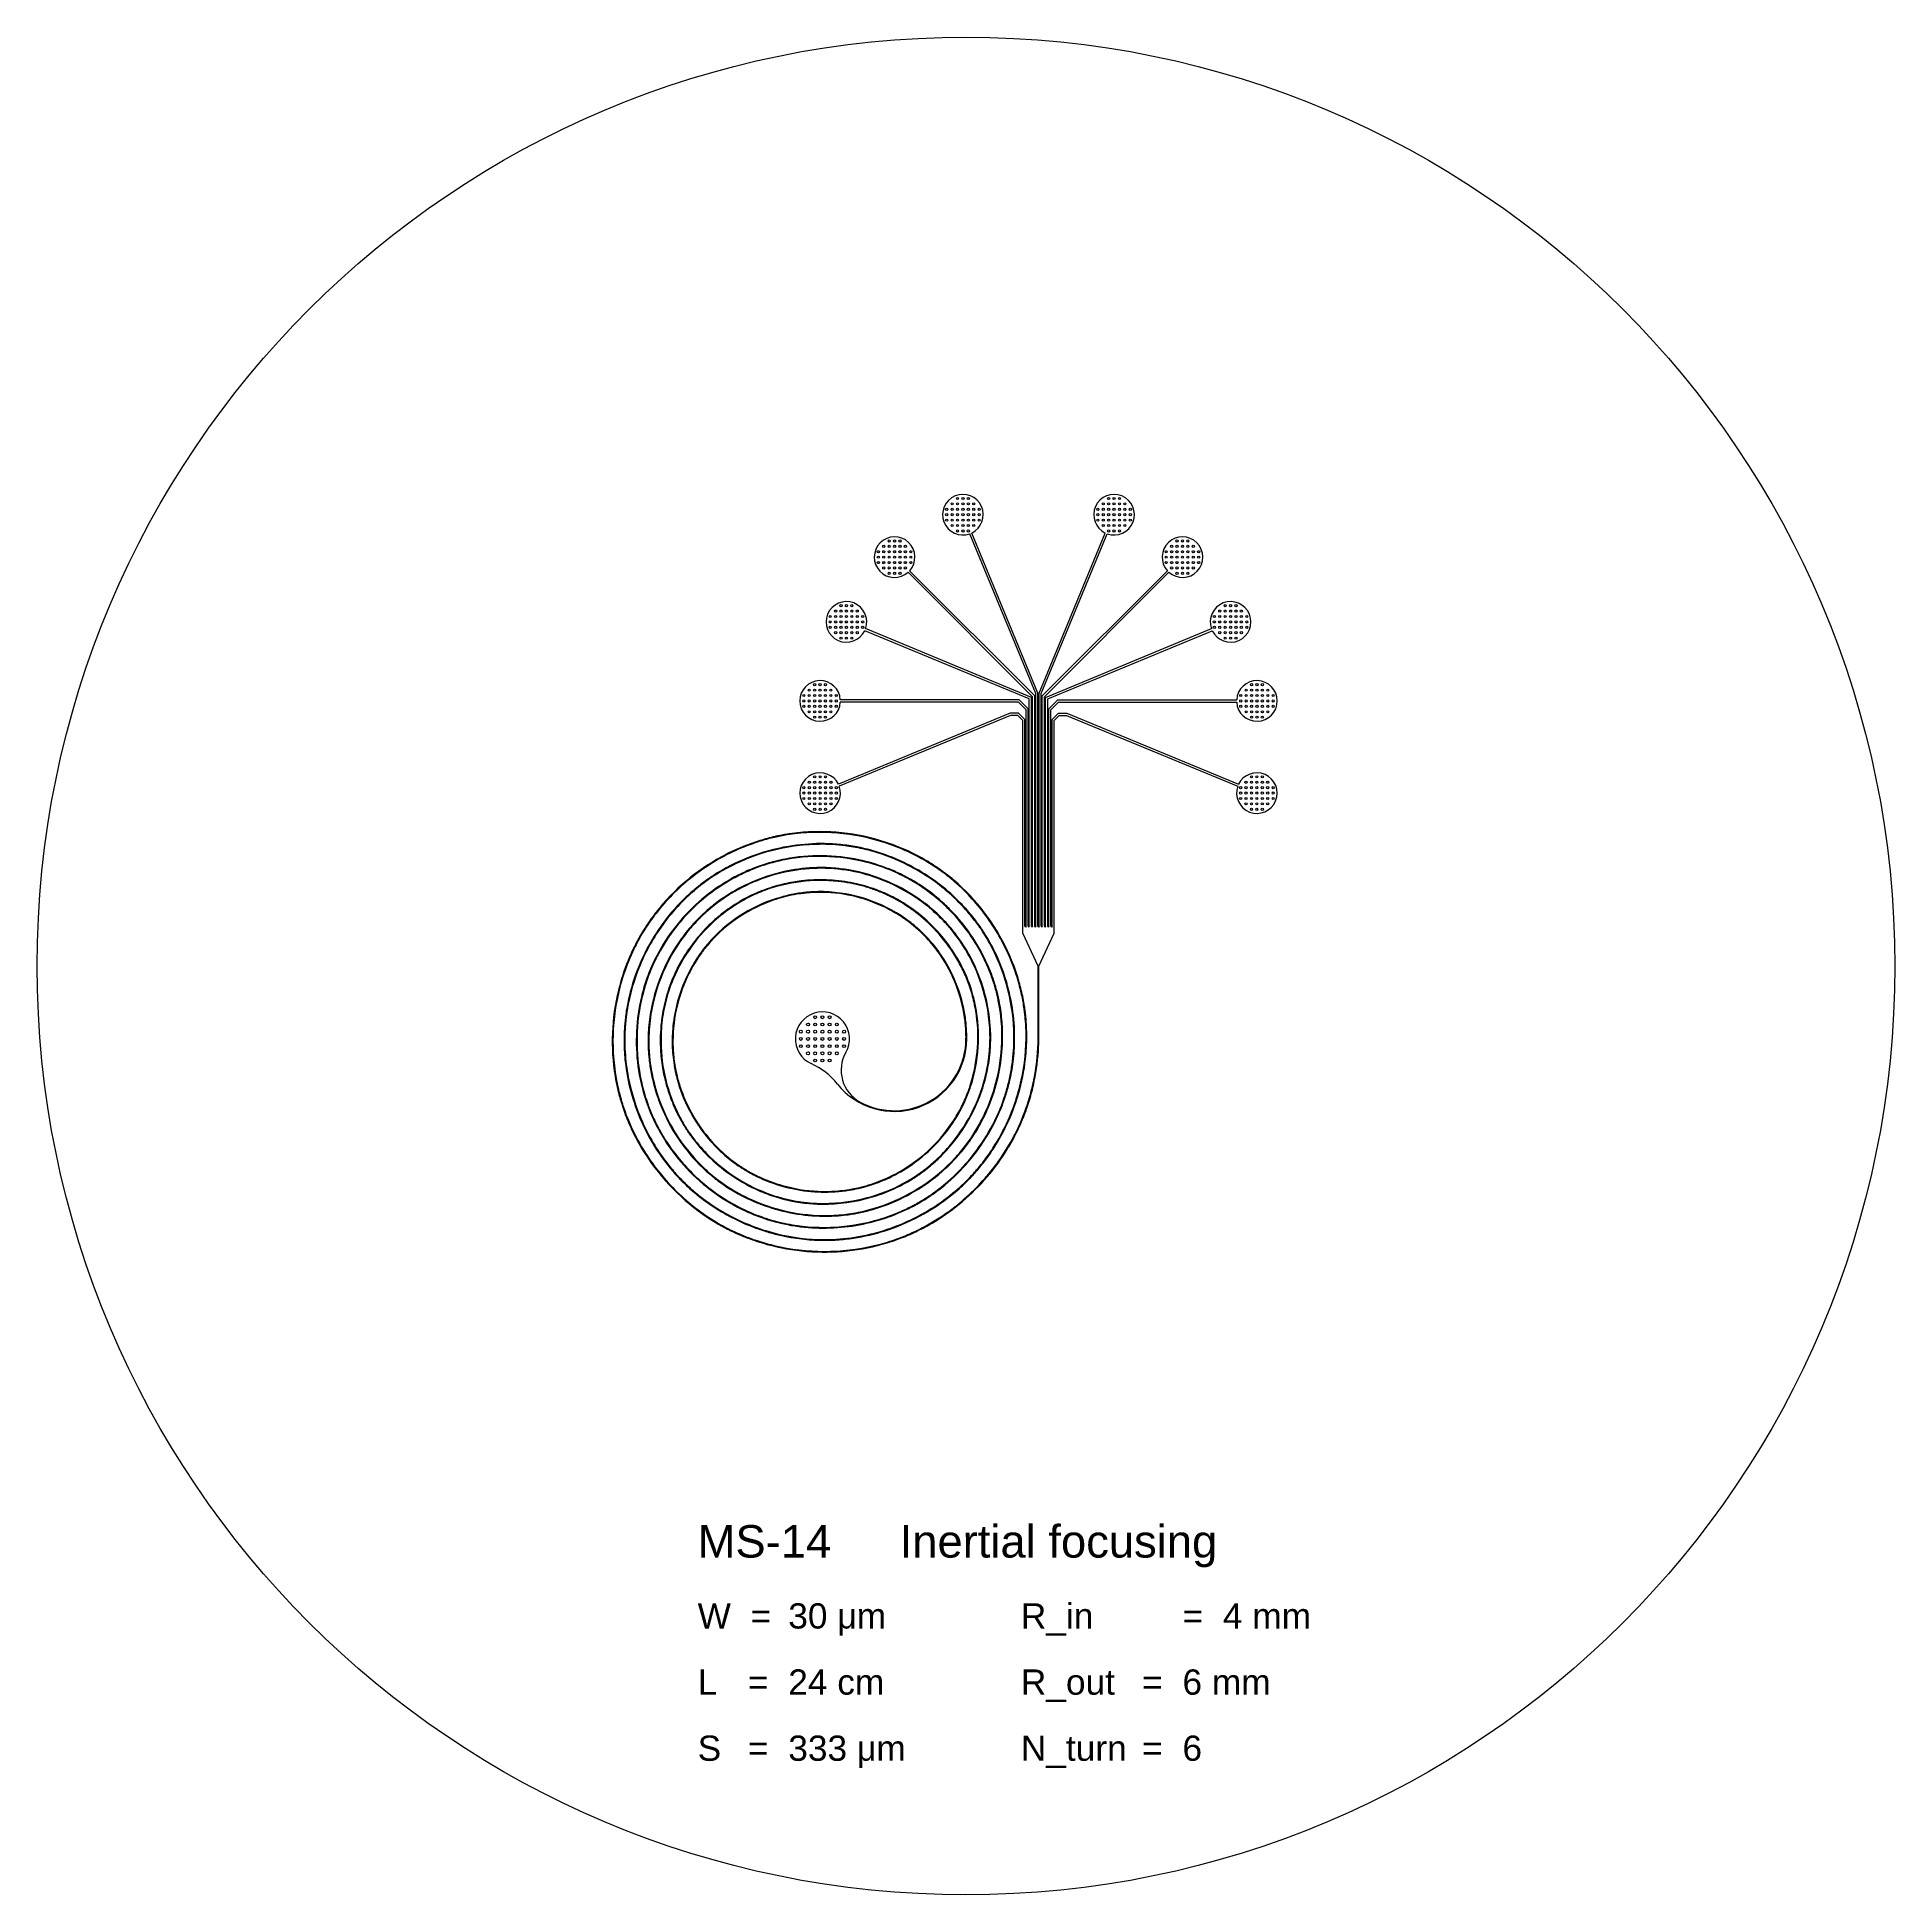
# Model space of a CAD drawing. Header units: millimetres. Extents: x 10524 to 192721, y 96213 to 283630.
# Drawn here: x 141198 to 192698, y 160830 to 212330 of the extents above; entities that cross this region are included whole.
import ezdxf

# ---------------------------------------------------------------- set-up
doc = ezdxf.new("R2010")
doc.units = ezdxf.units.MM
doc.layers.add('Clear', color=140, linetype='Continuous')
doc.layers.add('Opaque', color=30, linetype='Continuous')
doc.styles.get("Standard").update_dxf_attribs({"font": 'arial.ttf'})

msp = doc.modelspace()

# ---------------------------------------------------------------- texts
at = {"layer": 'Clear', "insert": (159509, 171080), "char_height": 280, "attachment_point": 1}
msp.add_mtext_dynamic_manual_height_columns('{\\H3.2143x;MS-14^I^IInertial focusing\\H0.83335x;\\P\\H0.53332x; \\P\\H1.75x;W  =^I 30 \\fSymbol|b0|i0|c2|p18;m\\fArial|b0|i0|c0|p34;m^I^I^I^IR_in ^I^I=^I4 mm\\H1.0714x; \\P\\H0.53332x; \\P\\H1.75x;L^I =^I 24 cm^I^I^I^IR_out ^I=^I6 mm\\H1.0714x;\\P\\H0.53332x; \\P\\H1.7501x;S ^I =^I 333 \\fSymbol|b0|i0|c2|p18;m\\fArial|b0|i0|c0|p34;m^I^I^IN_turn^I=^I6\\H1.0714x;^I}', width=17445.26, gutter_width=12.5, heights=[7318], dxfattribs=at)

# ---------------------------------------------------------------- linework, layer by layer
at = {"layer": 'Clear'}
for p, q in [((168883, 194136), (167051, 198560)), ((168943, 194148), (167106, 198583)), ((168973, 194148), (170810, 198583)), ((169033, 194136), (170865, 198560)), ((168793, 194046), (165344, 197496)), ((168853, 194071), (165386, 197538)), ((169063, 194071), (172530, 197538)), ((169123, 194046), (172573, 197496)), ((168703, 193986), (164141, 195876)), ((168763, 194026), (164164, 195932)), ((169153, 194026), (173753, 195932)), ((169213, 193986), (173775, 195876)), ((168426, 193958), (163463, 193958)), ((168401, 193898), (163463, 193898)), ((168613, 193686), (168401, 193898)), ((168673, 193711), (168426, 193958)), ((168613, 187686), (168613, 193686)), ((168673, 187686), (168673, 193711)), ((168703, 187686), (168703, 193986)), ((168763, 187686), (168763, 194026)), ((168793, 187686), (168793, 194046)), ((168853, 187686), (168853, 194071)), ((168883, 187686), (168883, 194136)), ((168943, 187686), (168943, 194148)), ((168973, 187686), (168973, 194148)), ((169033, 187686), (169033, 194136)), ((169063, 187686), (169063, 194071)), ((169123, 187686), (169123, 194046)), ((169153, 187686), (169153, 194026)), ((169213, 187686), (169213, 193986)), ((169243, 193711), (169490, 193958)), ((169243, 187686), (169243, 193711)), ((169303, 193686), (169515, 193898)), ((169303, 187686), (169303, 193686)), ((169490, 193958), (174454, 193958)), ((169515, 193898), (174454, 193898)), ((168170, 193588), (163412, 191617)), ((168182, 193528), (163434, 191561)), ((168407, 193588), (168170, 193588)), ((168382, 193528), (168182, 193528)), ((168523, 193386), (168382, 193528)), ((168583, 193411), (168407, 193588)), ((168523, 187486), (168523, 193386)), ((168583, 187686), (168583, 193411)), ((169333, 193411), (169510, 193588)), ((169333, 187686), (169333, 193411)), ((169393, 193386), (169535, 193528)), ((169393, 187486), (169393, 193386)), ((169510, 193588), (169746, 193588)), ((169535, 193528), (169735, 193528)), ((169735, 193528), (174482, 191561)), ((169746, 193588), (174505, 191617)), ((168948, 186580), (168523, 187486)), ((168583, 187686), (168598, 187660)), ((168613, 187686), (168598, 187660)), ((168673, 187686), (168688, 187660)), ((168703, 187686), (168688, 187660)), ((168763, 187686), (168778, 187660)), ((168793, 187686), (168778, 187660)), ((168853, 187686), (168868, 187660)), ((168883, 187686), (168868, 187660)), ((168943, 187686), (168958, 187660)), ((168973, 187686), (168958, 187660)), ((168968, 186580), (169393, 187486)), ((169033, 187686), (169048, 187660)), ((169063, 187686), (169048, 187660)), ((169123, 187686), (169138, 187660)), ((169153, 187686), (169138, 187660)), ((169213, 187686), (169228, 187660)), ((169243, 187686), (169228, 187660)), ((169303, 187686), (169318, 187660)), ((169333, 187686), (169318, 187660)), ((168948, 184559), (168948, 186580)), ((168968, 184559), (168968, 186580))]:
    msp.add_line(p, q, dxfattribs=at)
for centre, radius, start, end in [((166863, 199091), 563, 295.5572, 289.4428), ((171053, 199091), 563, 250.5572, 244.4428), ((164968, 197914), 563, 318.0572, 311.9428), ((172949, 197914), 563, 228.0572, 221.9428), ((163633, 196119), 563, 340.5572, 334.4428), ((174283, 196119), 563, 205.5572, 199.4428), ((162901, 193928), 563, 3.0572, 356.9428), ((175015, 193928), 563, 183.0572, 176.9428), ((162904, 191374), 563, 25.5572, 19.4428), ((175012, 191374), 563, 160.5572, 154.4428), ((162968, 184559), 750, 330.1792, 245.3964), ((164958, 184559), 2010, 218.5763, 359.9962), ((164958, 184559), 1990, 241.5435, 0.0038), ((161823, 182058), 2000, 38.5763, 65.3964), ((164486, 183688), 1000, 150.1792, 241.5435)]:
    msp.add_arc(centre, radius, start, end, dxfattribs=at)
for points, knots in [([(166968, 184559), (166969, 184625), (166968, 184691), (166960, 184889), (166949, 185021), (166874, 185547), (166759, 185934), (166424, 186660), (166203, 187000), (165883, 187358), (165828, 187415), (165747, 187495), (165722, 187519), (165671, 187568), (165645, 187591), (165593, 187638), (165566, 187661), (165485, 187729), (165430, 187772), (165262, 187899), (165145, 187978), (164677, 188259), (164298, 188416), (163510, 188616), (163101, 188658), (162661, 188635), (162629, 188632), (162564, 188627), (162532, 188624), (162467, 188618), (162435, 188614), (162338, 188601), (162274, 188592), (162082, 188557), (161955, 188528), (161460, 188389), (161105, 188234), (160449, 187834), (160148, 187589), (159833, 187247), (159782, 187187), (159705, 187093), (159679, 187060), (159627, 186993), (159602, 186958), (159528, 186855), (159481, 186785), (159347, 186569), (159267, 186420), (158998, 185839), (158872, 185379), (158816, 184821), (158809, 184733), (158799, 184467), (158804, 184290), (158829, 184021), (158840, 183929), (158861, 183802), (158867, 183767), (158880, 183697), (158887, 183662), (158910, 183557), (158927, 183488), (158984, 183281), (159029, 183146), (159184, 182745), (159315, 182489), (159529, 182156), (159591, 182066), (159789, 181806), (159933, 181641), (160146, 181435), (160204, 181382), (160381, 181228), (160505, 181132), (160662, 181025), (160689, 181007), (160744, 180971), (160772, 180954), (160828, 180919), (160856, 180903), (160941, 180853), (160999, 180821), (161174, 180731), (161293, 180676), (161659, 180528), (161913, 180452), (162675, 180297), (163197, 180283), (163794, 180379), (163882, 180395), (164005, 180423), (164040, 180432), (164104, 180448), (164132, 180456), (164189, 180472), (164218, 180480), (164302, 180506), (164359, 180524), (164526, 180582), (164636, 180626), (164959, 180771), (165168, 180886), (165873, 181353), (166312, 181796), (166680, 182377), (166719, 182443), (166773, 182539), (166789, 182568), (166835, 182657), (166865, 182716), (166921, 182837), (166948, 182898), (167023, 183082), (167068, 183208), (167218, 183703), (167281, 184086), (167307, 184856), (167270, 185244), (167157, 185724), (167129, 185827), (167085, 185965), (167073, 186002), (167048, 186074), (167035, 186110), (167008, 186181), (166994, 186217), (166951, 186323), (166920, 186393), (166821, 186600), (166748, 186735), (166435, 187246), (166143, 187592), (165621, 188050), (165422, 188198), (165144, 188369), (165075, 188410), (164948, 188479), (164891, 188508), (164784, 188560), (164734, 188583), (164635, 188627), (164584, 188648), (164483, 188688), (164432, 188707), (164277, 188761), (164173, 188793), (163857, 188877), (163642, 188917), (162964, 188994), (162494, 188975), (161952, 188867), (161866, 188847), (161612, 188781), (161444, 188727), (161238, 188645), (161195, 188628), (161125, 188597), (161096, 188585), (161035, 188556), (161002, 188541), (160936, 188508), (160903, 188492), (160780, 188427), (160691, 188377), (160430, 188215), (160263, 188096), (159789, 187704), (159508, 187399), (159037, 186725), (158846, 186356), (158701, 185936), (158691, 185906), (158665, 185825), (158650, 185774), (158621, 185671), (158608, 185619), (158571, 185464), (158550, 185359), (158487, 184980), (158468, 184702), (158485, 183866), (158598, 183309), (158841, 182710), (158877, 182629), (158940, 182496), (158967, 182442), (159016, 182351), (159036, 182314), (159071, 182253), (159084, 182229), (159112, 182183), (159126, 182160), (159168, 182091), (159197, 182046), (159288, 181911), (159351, 181824), (159551, 181569), (159696, 181408), (160243, 180884), (160700, 180576), (161274, 180323), (161353, 180291), (161590, 180202), (161752, 180151), (161948, 180102), (161980, 180095), (162047, 180080), (162083, 180072), (162154, 180058), (162189, 180051), (162305, 180031), (162386, 180019), (162628, 179990), (162791, 179980), (163416, 179974), (163879, 180038), (164416, 180196), (164508, 180226), (164781, 180325), (164959, 180402), (165205, 180528), (165279, 180568), (165401, 180639), (165450, 180670), (165547, 180731), (165594, 180762), (165672, 180816), (165703, 180839), (165765, 180884), (165795, 180907), (165886, 180977), (165946, 181025), (166120, 181175), (166231, 181281), (166549, 181614), (166739, 181857), (167244, 182652), (167478, 183255), (167584, 183919), (167589, 183955), (167598, 184025), (167602, 184060), (167610, 184129), (167613, 184163), (167622, 184267), (167627, 184336), (167635, 184544), (167635, 184683), (167614, 185100), (167575, 185376), (167364, 186296), (167081, 186914), (166646, 187489), (166613, 187530), (166550, 187608), (166520, 187644), (166458, 187715), (166427, 187750), (166331, 187854), (166265, 187921), (166060, 188117), (165916, 188239), (165462, 188578), (165132, 188769), (164437, 189069), (164071, 189179), (163619, 189256), (163541, 189267), (163406, 189283), (163350, 189289), (163235, 189298), (163178, 189302), (163086, 189306), (163052, 189307), (162984, 189308), (162950, 189309), (162848, 189309), (162780, 189307), (162576, 189298), (162441, 189285), (162036, 189231), (161769, 189172), (160987, 188928), (160493, 188678), (159984, 188299), (159915, 188245), (159800, 188149), (159753, 188108), (159668, 188031), (159630, 187995), (159569, 187936), (159545, 187913), (159499, 187866), (159476, 187842), (159407, 187770), (159363, 187720), (159195, 187527), (159080, 187376), (158761, 186904), (158586, 186564), (158316, 185852), (158223, 185480), (158161, 185001), (158151, 184901), (158140, 184730), (158137, 184659), (158135, 184534), (158134, 184480), (158136, 184384), (158137, 184343), (158140, 184268), (158142, 184235), (158146, 184169), (158149, 184135), (158157, 184036), (158164, 183970), (158190, 183772), (158212, 183641), (158296, 183250), (158374, 182994), (158733, 182081), (159139, 181470), (159699, 180939), (159739, 180902), (159810, 180839), (159840, 180813), (159897, 180765), (159923, 180744), (159976, 180701), (160003, 180680), (160084, 180618), (160139, 180578), (160306, 180460), (160421, 180387), (160774, 180182), (161021, 180065), (161791, 179773), (162339, 179663), (162979, 179643), (163067, 179643), (163330, 179649), (163506, 179662), (163710, 179690), (163739, 179694), (163796, 179703), (163825, 179708), (163912, 179723), (163969, 179734), (164141, 179770), (164255, 179799), (164663, 179917), (164951, 180030), (165501, 180308), (165764, 180472), (166256, 180845), (166485, 181054), (166755, 181352), (166816, 181423), (166914, 181545), (166953, 181595), (167017, 181681), (167044, 181718), (167090, 181784), (167110, 181813), (167149, 181872), (167169, 181902), (167226, 181993), (167263, 182054), (167369, 182239), (167435, 182366), (167615, 182754), (167712, 183023), (167928, 183819), (167986, 184362), (167953, 184989), (167946, 185077), (167918, 185340), (167889, 185515), (167844, 185722), (167836, 185757), (167819, 185826), (167810, 185861), (167783, 185964), (167763, 186032), (167686, 186277), (167620, 186450), (167315, 187139), (166996, 187620), (166525, 188127), (166438, 188214), (166169, 188464), (165978, 188619), (165697, 188812), (165617, 188864), (165501, 188934), (165466, 188954), (165403, 188990), (165375, 189006), (165318, 189037), (165290, 189052), (165203, 189097), (165145, 189126), (164969, 189209), (164850, 189259), (164486, 189397), (164236, 189470), (163311, 189666), (162611, 189675), (161835, 189526), (161735, 189504), (161569, 189461), (161501, 189442), (161398, 189411), (161361, 189399), (161288, 189375), (161252, 189363), (161180, 189337), (161144, 189324), (161036, 189283), (160965, 189254), (160755, 189162), (160617, 189094), (160213, 188872), (159957, 188700), (159230, 188112), (158811, 187629), (158443, 186997), (158394, 186907), (158318, 186757), (158290, 186698), (158246, 186601), (158229, 186564), (158198, 186490), (158183, 186453), (158138, 186341), (158110, 186265), (158032, 186037), (157988, 185882), (157876, 185412), (157830, 185091), (157798, 184446), (157811, 184122), (157897, 183480), (157970, 183164), (158106, 182755), (158143, 182654), (158197, 182520), (158211, 182486), (158241, 182418), (158256, 182385), (158287, 182317), (158302, 182284), (158351, 182184), (158385, 182118), (158491, 181923), (158567, 181796), (158812, 181425), (158996, 181191), (159664, 180478), (160224, 180069), (160943, 179737), (161044, 179695), (161183, 179641), (161221, 179627), (161292, 179601), (161324, 179590), (161390, 179568), (161423, 179558), (161488, 179537), (161521, 179528), (161620, 179499), (161687, 179481), (161888, 179432), (162023, 179404), (162431, 179338), (162707, 179316), (163525, 179312), (164068, 179391), (164676, 179578), (164763, 179607), (165024, 179703), (165195, 179776), (165405, 179880), (165449, 179902), (165526, 179943), (165560, 179962), (165627, 179999), (165661, 180019), (165761, 180078), (165826, 180119), (166020, 180246), (166146, 180336), (166509, 180624), (166735, 180837), (167148, 181300), (167335, 181549), (167570, 181925), (167637, 182041), (167823, 182396), (167929, 182641), (168057, 183012), (168094, 183132), (168137, 183296), (168148, 183340), (168168, 183427), (168178, 183470), (168206, 183602), (168222, 183690), (168266, 183977), (168285, 184177), (168315, 184934), (168250, 185495), (168033, 186288), (167945, 186538), (167802, 186865), (167762, 186949), (167637, 187198), (167544, 187360), (167422, 187549), (167401, 187581), (167357, 187646), (167335, 187677), (167290, 187741), (167267, 187772), (167197, 187865), (167150, 187926), (167002, 188106), (166898, 188222), (166449, 188682), (166060, 188985), (165216, 189480), (164761, 189672), (164199, 189821), (164110, 189842), (163952, 189876), (163884, 189889), (163776, 189907), (163738, 189913), (163661, 189924), (163622, 189929), (163509, 189943), (163435, 189951), (163212, 189968), (163063, 189974), (162616, 189972), (162318, 189946), (161283, 189770), (160566, 189494), (159837, 189019), (159741, 188952), (159614, 188857), (159582, 188832), (159518, 188782), (159488, 188757), (159427, 188707), (159397, 188682), (159308, 188605), (159250, 188552), (159079, 188390), (158969, 188277), (158656, 187924), (158468, 187671), (157964, 186857), (157718, 186253), (157564, 185527), (157546, 185430), (157521, 185267), (157512, 185201), (157498, 185078), (157492, 185022), (157484, 184924), (157481, 184883), (157476, 184800), (157474, 184759), (157469, 184629), (157468, 184541), (157471, 184276), (157482, 184099), (157563, 183371), (157708, 182827), (158150, 181803), (158447, 181324), (158845, 180860), (158879, 180821), (158938, 180757), (158962, 180731), (159017, 180674), (159047, 180642), (159110, 180580), (159141, 180549), (159253, 180442), (159336, 180368), (159591, 180153), (159770, 180021), (160328, 179655), (160730, 179456), (161261, 179266), (161373, 179229), (161713, 179131), (161944, 179079), (162272, 179027), (162367, 179015), (162652, 178985), (162844, 178975), (163073, 178975), (163111, 178976), (163187, 178977), (163224, 178979), (163300, 178982), (163338, 178984), (163450, 178991), (163526, 178998), (163751, 179022), (163900, 179045), (164346, 179130), (164638, 179211), (165594, 179560), (166222, 179931), (166838, 180478), (166916, 180552), (167043, 180679), (167094, 180732), (167170, 180814), (167195, 180842), (167241, 180894), (167262, 180918), (167302, 180965), (167322, 180989), (167381, 181061), (167420, 181110), (167534, 181258), (167606, 181359), (167813, 181670), (167937, 181886), (168336, 182703), (168524, 183347), (168610, 184105), (168618, 184206), (168636, 184509), (168637, 184712), (168623, 184983), (168618, 185051), (168609, 185157), (168605, 185196), (168597, 185272), (168592, 185310), (168582, 185386), (168577, 185424), (168559, 185537), (168546, 185613), (168501, 185839), (168466, 185988), (168340, 186431), (168232, 186719), (167753, 187746), (167244, 188421), (166543, 189017), (166472, 189074), (166368, 189154), (166335, 189179), (166270, 189227), (166237, 189250), (166170, 189297), (166136, 189320), (166035, 189387), (165966, 189431), (165758, 189557), (165615, 189635), (165177, 189850), (164873, 189968), (163775, 190295), (162938, 190365), (162065, 190246), (162006, 190237), (161903, 190219), (161858, 190211), (161778, 190195), (161742, 190188), (161671, 190173), (161636, 190165), (161530, 190140), (161460, 190122), (161251, 190064), (161113, 190020), (160704, 189872), (160439, 189752), (159478, 189230), (158848, 188701), (158281, 187975), (158212, 187881), (158104, 187723), (158062, 187659), (158002, 187563), (157983, 187533), (157946, 187471), (157928, 187440), (157892, 187378), (157874, 187347), (157823, 187252), (157789, 187188), (157693, 186996), (157634, 186865), (157470, 186465), (157381, 186191), (157122, 185133), (157087, 184314), (157239, 183408), (157261, 183295), (157304, 183108), (157323, 183033), (157354, 182919), (157365, 182880), (157388, 182803), (157400, 182764), (157425, 182687), (157438, 182649), (157477, 182534), (157505, 182458), (157594, 182232), (157660, 182084), (157876, 181648), (158044, 181369), (158712, 180440), (159328, 179870), (160150, 179385), (160265, 179323), (160423, 179243), (160465, 179223), (160550, 179183), (160593, 179164), (160721, 179107), (160808, 179072), (161070, 178972), (161248, 178913), (161789, 178764), (162160, 178699), (162909, 178638), (163286, 178643), (164033, 178721), (164404, 178795), (164907, 178948), (165049, 178998), (165224, 179067), (165260, 179081), (165330, 179110), (165365, 179125), (165469, 179171), (165538, 179203), (165743, 179303), (165876, 179375), (166269, 179606), (166519, 179781), (167256, 180382), (167693, 180872), (168096, 181503), (168148, 181589), (168297, 181852), (168387, 182032), (168489, 182262), (168508, 182308), (168542, 182392), (168557, 182429), (168585, 182503), (168599, 182541), (168626, 182616), (168640, 182654), (168678, 182767), (168702, 182843), (168770, 183073), (168809, 183229), (168907, 183699), (168947, 184017), (168965, 184411), (168967, 184485), (168968, 184559)], [0, 0, 0, 0, 0.049629, 0.049629, 0.148886, 0.148886, 0.447252, 0.447252, 0.745617, 0.745617, 0.804187, 0.804187, 0.830243, 0.830243, 0.856299, 0.856299, 0.882355, 0.882355, 0.934467, 0.934467, 1.038692, 1.038692, 1.338324, 1.338324, 1.637955, 1.637955, 1.661813, 1.661813, 1.685672, 1.685672, 1.70953, 1.70953, 1.757246, 1.757246, 1.852679, 1.852679, 2.133126, 2.133126, 2.413573, 2.413573, 2.471019, 2.471019, 2.501734, 2.501734, 2.532448, 2.532448, 2.593877, 2.593877, 2.716736, 2.716736, 3.056927, 3.056927, 3.120805, 3.120805, 3.24856, 3.24856, 3.315105, 3.315105, 3.340749, 3.340749, 3.366392, 3.366392, 3.417679, 3.417679, 3.520253, 3.520253, 3.7254, 3.7254, 3.803256, 3.803256, 3.958969, 3.958969, 4.014736, 4.014736, 4.12627, 4.12627, 4.149617, 4.149617, 4.172965, 4.172965, 4.196312, 4.196312, 4.243007, 4.243007, 4.336397, 4.336397, 4.523177, 4.523177, 4.886325, 4.886325, 4.949465, 4.949465, 4.975063, 4.975063, 4.995833, 4.995833, 5.016604, 5.016604, 5.058144, 5.058144, 5.141225, 5.141225, 5.307387, 5.307387, 5.734015, 5.734015, 5.787521, 5.787521, 5.810663, 5.810663, 5.856946, 5.856946, 5.903229, 5.903229, 5.995795, 5.995795, 6.262836, 6.262836, 6.529876, 6.529876, 6.603631, 6.603631, 6.629976, 6.629976, 6.656322, 6.656322, 6.682668, 6.682668, 6.735359, 6.735359, 6.840741, 6.840741, 7.147797, 7.147797, 7.316816, 7.316816, 7.371583, 7.371583, 7.415632, 7.415632, 7.452818, 7.452818, 7.490004, 7.490004, 7.52719, 7.52719, 7.601563, 7.601563, 7.750308, 7.750308, 8.065719, 8.065719, 8.125153, 8.125153, 8.244022, 8.244022, 8.275208, 8.275208, 8.296149, 8.296149, 8.320977, 8.320977, 8.345806, 8.345806, 8.41487, 8.41487, 8.552998, 8.552998, 8.829255, 8.829255, 9.105511, 9.105511, 9.126756, 9.126756, 9.162389, 9.162389, 9.198021, 9.198021, 9.269286, 9.269286, 9.454849, 9.454849, 9.826437, 9.826437, 9.884756, 9.884756, 9.924589, 9.924589, 9.953089, 9.953089, 9.970953, 9.970953, 9.988817, 9.988817, 10.024544, 10.024544, 10.096, 10.096, 10.238911, 10.238911, 10.596522, 10.596522, 10.65214, 10.65214, 10.763375, 10.763375, 10.784857, 10.784857, 10.808613, 10.808613, 10.83237, 10.83237, 10.885802, 10.885802, 10.992667, 10.992667, 11.294822, 11.294822, 11.357953, 11.357953, 11.484215, 11.484215, 11.538422, 11.538422, 11.576248, 11.576248, 11.61293, 11.61293, 11.637813, 11.637813, 11.662697, 11.662697, 11.712464, 11.712464, 11.811998, 11.811998, 12.011066, 12.011066, 12.420988, 12.420988, 12.444265, 12.444265, 12.466599, 12.466599, 12.488933, 12.488933, 12.533601, 12.533601, 12.622938, 12.622938, 12.801612, 12.801612, 13.227805, 13.227805, 13.261545, 13.261545, 13.291596, 13.291596, 13.321647, 13.321647, 13.381749, 13.381749, 13.501953, 13.501953, 13.742361, 13.742361, 13.982769, 13.982769, 14.032556, 14.032556, 14.068758, 14.068758, 14.105182, 14.105182, 14.126659, 14.126659, 14.148136, 14.148136, 14.19109, 14.19109, 14.276998, 14.276998, 14.448813, 14.448813, 14.79232, 14.79232, 14.847114, 14.847114, 14.886183, 14.886183, 14.918856, 14.918856, 14.939609, 14.939609, 14.960361, 14.960361, 15.001865, 15.001865, 15.12051, 15.12051, 15.357799, 15.357799, 15.595089, 15.595089, 15.657905, 15.657905, 15.701687, 15.701687, 15.735571, 15.735571, 15.761167, 15.761167, 15.781794, 15.781794, 15.80242, 15.80242, 15.843674, 15.843674, 15.92618, 15.92618, 16.091194, 16.091194, 16.533065, 16.533065, 16.566488, 16.566488, 16.591259, 16.591259, 16.612161, 16.612161, 16.633063, 16.633063, 16.674867, 16.674867, 16.758474, 16.758474, 16.925689, 16.925689, 17.26297, 17.26297, 17.316632, 17.316632, 17.423957, 17.423957, 17.441796, 17.441796, 17.459635, 17.459635, 17.495313, 17.495313, 17.56667, 17.56667, 17.753845, 17.753845, 17.941021, 17.941021, 18.128196, 18.128196, 18.184543, 18.184543, 18.222756, 18.222756, 18.249847, 18.249847, 18.271357, 18.271357, 18.292867, 18.292867, 18.335886, 18.335886, 18.421926, 18.421926, 18.594004, 18.594004, 18.917899, 18.917899, 18.970829, 18.970829, 19.076689, 19.076689, 19.09802, 19.09802, 19.11935, 19.11935, 19.162012, 19.162012, 19.272784, 19.272784, 19.612184, 19.612184, 19.685111, 19.685111, 19.830965, 19.830965, 19.887579, 19.887579, 19.911496, 19.911496, 19.930713, 19.930713, 19.94993, 19.94993, 19.988363, 19.988363, 20.06523, 20.06523, 20.218965, 20.218965, 20.624543, 20.624543, 20.684719, 20.684719, 20.725837, 20.725837, 20.748384, 20.748384, 20.77093, 20.77093, 20.793476, 20.793476, 20.838568, 20.838568, 20.928752, 20.928752, 21.109121, 21.109121, 21.476968, 21.476968, 21.536676, 21.536676, 21.575161, 21.575161, 21.598616, 21.598616, 21.622071, 21.622071, 21.668981, 21.668981, 21.762801, 21.762801, 21.950441, 21.950441, 22.138081, 22.138081, 22.325721, 22.325721, 22.387729, 22.387729, 22.409125, 22.409125, 22.430521, 22.430521, 22.451918, 22.451918, 22.49471, 22.49471, 22.580295, 22.580295, 22.751465, 22.751465, 23.143345, 23.143345, 23.206051, 23.206051, 23.229297, 23.229297, 23.249034, 23.249034, 23.268771, 23.268771, 23.288508, 23.288508, 23.327982, 23.327982, 23.40693, 23.40693, 23.564826, 23.564826, 23.874463, 23.874463, 23.927275, 23.927275, 24.032898, 24.032898, 24.060727, 24.060727, 24.082684, 24.082684, 24.104642, 24.104642, 24.148558, 24.148558, 24.236389, 24.236389, 24.412052, 24.412052, 24.587714, 24.587714, 24.663197, 24.663197, 24.814163, 24.814163, 24.884838, 24.884838, 24.910053, 24.910053, 24.935268, 24.935268, 24.985698, 24.985698, 25.098942, 25.098942, 25.412386, 25.412386, 25.560498, 25.560498, 25.612593, 25.612593, 25.716783, 25.716783, 25.738475, 25.738475, 25.760168, 25.760168, 25.781861, 25.781861, 25.825247, 25.825247, 25.912018, 25.912018, 26.184448, 26.184448, 26.456879, 26.456879, 26.507668, 26.507668, 26.546326, 26.546326, 26.567973, 26.567973, 26.589621, 26.589621, 26.630926, 26.630926, 26.713537, 26.713537, 26.87876, 26.87876, 27.294025, 27.294025, 27.358525, 27.358525, 27.38125, 27.38125, 27.402858, 27.402858, 27.424467, 27.424467, 27.467683, 27.467683, 27.554116, 27.554116, 27.726983, 27.726983, 28.079003, 28.079003, 28.132919, 28.132919, 28.169273, 28.169273, 28.200276, 28.200276, 28.222838, 28.222838, 28.2454, 28.2454, 28.293656, 28.293656, 28.39017, 28.39017, 28.693102, 28.693102, 28.996033, 28.996033, 29.02421, 29.02421, 29.043265, 29.043265, 29.067128, 29.067128, 29.09099, 29.09099, 29.151101, 29.151101, 29.271321, 29.271321, 29.511763, 29.511763, 29.575386, 29.575386, 29.702633, 29.702633, 29.75417, 29.75417, 29.857244, 29.857244, 29.877519, 29.877519, 29.897794, 29.897794, 29.918069, 29.918069, 29.95862, 29.95862, 30.03972, 30.03972, 30.201921, 30.201921, 30.584933, 30.584933, 30.642103, 30.642103, 30.681101, 30.681101, 30.701565, 30.701565, 30.71814, 30.71814, 30.734715, 30.734715, 30.767865, 30.767865, 30.834165, 30.834165, 30.966764, 30.966764, 31.317634, 31.317634, 31.371335, 31.371335, 31.478738, 31.478738, 31.514942, 31.514942, 31.535211, 31.535211, 31.555479, 31.555479, 31.575747, 31.575747, 31.616284, 31.616284, 31.697358, 31.697358, 31.859506, 31.859506, 32.294798, 32.294798, 32.342727, 32.342727, 32.364039, 32.364039, 32.385351, 32.385351, 32.406663, 32.406663, 32.449288, 32.449288, 32.534537, 32.534537, 32.705035, 32.705035, 33.13397, 33.13397, 33.164836, 33.164836, 33.188561, 33.188561, 33.207414, 33.207414, 33.226266, 33.226266, 33.26397, 33.26397, 33.339379, 33.339379, 33.490196, 33.490196, 33.907741, 33.907741, 33.967585, 33.967585, 34.007233, 34.007233, 34.025798, 34.025798, 34.044362, 34.044362, 34.062927, 34.062927, 34.100055, 34.100055, 34.174313, 34.174313, 34.322828, 34.322828, 34.735936, 34.735936, 34.795105, 34.795105, 34.834686, 34.834686, 34.855447, 34.855447, 34.876209, 34.876209, 34.89697, 34.89697, 34.938493, 34.938493, 35.021538, 35.021538, 35.18763, 35.18763, 35.607286, 35.607286, 35.673891, 35.673891, 35.697699, 35.697699, 35.721508, 35.721508, 35.769124, 35.769124, 35.864358, 35.864358, 36.054824, 36.054824, 36.245291, 36.245291, 36.435757, 36.435757, 36.511743, 36.511743, 36.530932, 36.530932, 36.55012, 36.55012, 36.588498, 36.588498, 36.665253, 36.665253, 36.818763, 36.818763, 37.144734, 37.144734, 37.195316, 37.195316, 37.296481, 37.296481, 37.321646, 37.321646, 37.341679, 37.341679, 37.361713, 37.361713, 37.381746, 37.381746, 37.421813, 37.421813, 37.501946, 37.501946, 37.662213, 37.662213, 37.699112, 37.699112, 37.699112, 37.699112]), ([(166948, 184559), (166949, 184625), (166948, 184691), (166940, 184888), (166929, 185019), (166867, 185457), (166787, 185759), (166562, 186340), (166417, 186618), (166189, 186952), (166134, 187026), (165963, 187243), (165839, 187381), (165684, 187528), (165664, 187547), (165622, 187585), (165601, 187604), (165537, 187660), (165493, 187696), (165360, 187802), (165269, 187869), (164986, 188058), (164786, 188168), (164289, 188390), (163984, 188487), (163360, 188608), (163041, 188632), (162691, 188616), (162659, 188614), (162603, 188610), (162578, 188608), (162528, 188604), (162503, 188601), (162429, 188593), (162380, 188587), (162232, 188565), (162134, 188547), (161843, 188481), (161651, 188423), (161165, 188235), (160877, 188084), (160344, 187721), (160098, 187508), (159831, 187214), (159783, 187157), (159714, 187072), (159692, 187044), (159649, 186987), (159627, 186959), (159565, 186872), (159525, 186813), (159409, 186634), (159338, 186510), (159128, 186093), (159016, 185787), (158864, 185155), (158825, 184830), (158823, 184431), (158824, 184356), (158836, 184133), (158851, 183985), (158880, 183807), (158885, 183777), (158897, 183716), (158903, 183686), (158922, 183595), (158936, 183535), (158983, 183355), (159020, 183236), (159145, 182886), (159250, 182660), (159498, 182229), (159640, 182023), (159868, 181750), (159939, 181671), (160162, 181441), (160322, 181300), (160562, 181118), (160634, 181067), (160730, 181005), (160752, 180990), (160796, 180962), (160819, 180948), (160887, 180908), (160932, 180881), (161071, 180805), (161166, 180758), (161455, 180627), (161654, 180554), (162177, 180406), (162508, 180352), (163173, 180321), (163508, 180344), (163911, 180422), (163987, 180439), (164086, 180464), (164111, 180471), (164160, 180484), (164184, 180491), (164257, 180512), (164305, 180528), (164449, 180576), (164544, 180611), (164824, 180728), (165006, 180820), (165469, 181096), (165738, 181302), (166222, 181770), (166437, 182032), (166659, 182381), (166697, 182445), (166752, 182543), (166770, 182576), (166805, 182642), (166822, 182675), (166871, 182775), (166902, 182843), (166989, 183048), (167041, 183188), (167183, 183653), (167244, 183987), (167289, 184661), (167274, 185002), (167205, 185413), (167190, 185490), (167139, 185721), (167097, 185872), (167034, 186054), (167022, 186087), (166998, 186153), (166985, 186185), (166946, 186282), (166918, 186347), (166830, 186537), (166766, 186661), (166553, 187023), (166388, 187251), (166018, 187673), (165813, 187867), (165369, 188212), (165131, 188364), (164816, 188523), (164753, 188553), (164637, 188604), (164586, 188625), (164483, 188666), (164431, 188686), (164275, 188741), (164169, 188773), (163848, 188859), (163629, 188899), (163064, 188961), (162715, 188959), (162026, 188875), (161686, 188793), (161287, 188644), (161216, 188615), (161119, 188573), (161094, 188561), (161018, 188526), (160968, 188502), (160869, 188452), (160819, 188425), (160674, 188344), (160579, 188285), (160300, 188100), (160124, 187962), (159700, 187577), (159468, 187312), (159071, 186735), (158906, 186423), (158751, 186020), (158724, 185943), (158667, 185763), (158638, 185660), (158589, 185452), (158568, 185347), (158516, 185031), (158497, 184817), (158487, 184249), (158521, 183895), (158670, 183203), (158785, 182865), (158973, 182474), (159009, 182404), (159061, 182311), (159074, 182288), (159114, 182218), (159141, 182173), (159225, 182038), (159285, 181950), (159473, 181693), (159610, 181531), (160008, 181124), (160287, 180897), (160891, 180513), (161215, 180356), (161626, 180214), (161698, 180191), (161828, 180154), (161885, 180139), (161970, 180118), (161999, 180111), (162084, 180092), (162141, 180080), (162255, 180060), (162312, 180050), (162485, 180026), (162600, 180014), (162948, 179993), (163181, 179996), (163772, 180049), (164127, 180122), (164811, 180348), (165141, 180501), (165495, 180722), (165542, 180752), (165630, 180812), (165671, 180840), (165751, 180899), (165791, 180928), (165908, 181020), (165985, 181084), (166207, 181282), (166347, 181425), (166714, 181851), (166920, 182154), (167257, 182800), (167389, 183143), (167497, 183572), (167514, 183647), (167540, 183780), (167550, 183838), (167565, 183929), (167569, 183962), (167578, 184023), (167581, 184051), (167588, 184108), (167591, 184137), (167599, 184222), (167603, 184279), (167613, 184450), (167615, 184564), (167608, 184907), (167587, 185136), (167489, 185723), (167387, 186079), (167103, 186758), (166922, 187081), (166655, 187444), (166605, 187509), (166529, 187602), (166504, 187632), (166454, 187689), (166429, 187718), (166352, 187802), (166300, 187857), (166137, 188018), (166024, 188120), (165669, 188409), (165413, 188579), (164874, 188868), (164590, 188987), (164005, 189169), (163703, 189232), (163323, 189272), (163247, 189278), (163134, 189284), (163096, 189286), (163019, 189288), (162981, 189288), (162867, 189289), (162791, 189287), (162563, 189277), (162411, 189262), (161958, 189197), (161660, 189124), (161082, 188924), (160802, 188797), (160271, 188491), (160020, 188313), (159732, 188063), (159676, 188012), (159595, 187934), (159569, 187908), (159491, 187829), (159440, 187775), (159287, 187606), (159190, 187486), (158879, 187063), (158694, 186737), (158401, 186052), (158294, 185693), (158208, 185212), (158192, 185099), (158156, 184756), (158149, 184525), (158160, 184267), (158162, 184239), (158165, 184184), (158167, 184156), (158174, 184072), (158179, 184017), (158199, 183851), (158216, 183740), (158278, 183411), (158335, 183194), (158528, 182621), (158692, 182273), (159096, 181624), (159335, 181323), (159665, 180997), (159725, 180941), (159816, 180860), (159846, 180834), (159901, 180788), (159925, 180768), (159975, 180728), (159999, 180708), (160074, 180650), (160125, 180613), (160279, 180503), (160385, 180434), (160710, 180239), (160937, 180126), (161527, 179886), (161900, 179783), (162661, 179663), (163048, 179648), (163520, 179686), (163607, 179696), (163868, 179732), (164041, 179766), (164382, 179853), (164550, 179906), (165078, 180103), (165425, 180281), (166071, 180711), (166369, 180964), (166690, 181308), (166744, 181370), (166843, 181488), (166889, 181545), (166972, 181653), (167009, 181703), (167065, 181783), (167085, 181813), (167126, 181873), (167145, 181903), (167203, 181993), (167240, 182055), (167348, 182242), (167414, 182369), (167596, 182761), (167695, 183033), (167871, 183687), (167929, 184075), (167955, 184854), (167923, 185245), (167837, 185661), (167830, 185694), (167809, 185782), (167796, 185837), (167767, 185946), (167751, 186001), (167701, 186163), (167665, 186270), (167543, 186587), (167447, 186793), (167148, 187339), (166918, 187664), (166389, 188253), (166090, 188517), (165695, 188789), (165625, 188835), (165501, 188911), (165448, 188942), (165341, 189002), (165287, 189031), (165123, 189116), (165012, 189168), (164672, 189311), (164438, 189390), (163814, 189552), (163416, 189607), (162617, 189624), (162216, 189587), (161744, 189485), (161664, 189465), (161520, 189427), (161456, 189408), (161357, 189377), (161322, 189366), (161252, 189342), (161217, 189329), (161112, 189291), (161043, 189264), (160838, 189178), (160704, 189115), (160310, 188908), (160059, 188746), (159587, 188382), (159367, 188180), (159068, 187854), (158974, 187744), (158709, 187401), (158551, 187158), (158379, 186836), (158345, 186768), (158300, 186672), (158288, 186645), (158263, 186592), (158252, 186565), (158217, 186483), (158194, 186428), (158130, 186263), (158091, 186151), (157987, 185812), (157933, 185580), (157830, 184946), (157812, 184538), (157869, 183727), (157944, 183325), (158092, 182856), (158120, 182776), (158172, 182635), (158197, 182573), (158235, 182482), (158247, 182454), (158272, 182397), (158285, 182368), (158325, 182283), (158352, 182227), (158437, 182060), (158498, 181951), (158693, 181630), (158839, 181426), (159259, 180917), (159557, 180632), (160209, 180136), (160564, 179926), (161020, 179726), (161101, 179693), (161219, 179649), (161256, 179636), (161338, 179607), (161384, 179591), (161475, 179562), (161521, 179548), (161660, 179508), (161754, 179484), (162035, 179421), (162226, 179389), (162826, 179321), (163241, 179323), (164061, 179422), (164465, 179518), (164933, 179691), (165012, 179722), (165156, 179783), (165221, 179813), (165340, 179869), (165395, 179897), (165484, 179943), (165520, 179962), (165589, 180001), (165624, 180020), (165727, 180081), (165795, 180122), (165995, 180252), (166125, 180345), (166500, 180642), (166733, 180862), (167157, 181341), (167347, 181600), (167680, 182147), (167822, 182435), (167966, 182809), (167993, 182884), (168037, 183018), (168055, 183076), (168089, 183194), (168106, 183254), (168151, 183435), (168177, 183557), (168220, 183803), (168237, 183926), (168275, 184298), (168283, 184548), (168257, 185217), (168192, 185634), (167969, 186444), (167810, 186837), (167563, 187283), (167518, 187359), (167451, 187468), (167430, 187500), (167391, 187559), (167374, 187586), (167338, 187638), (167320, 187664), (167265, 187742), (167227, 187793), (167111, 187944), (167031, 188041), (166778, 188326), (166595, 188503), (166079, 188941), (165724, 189177), (164969, 189562), (164570, 189711), (164070, 189831), (163983, 189849), (163857, 189873), (163819, 189879), (163751, 189891), (163721, 189895), (163661, 189904), (163632, 189908), (163542, 189919), (163483, 189926), (163303, 189942), (163183, 189949), (162823, 189957), (162582, 189947), (161919, 189873), (161500, 189777), (160695, 189491), (160309, 189302), (159876, 189021), (159804, 188971), (159678, 188880), (159623, 188839), (159545, 188778), (159521, 188758), (159473, 188719), (159449, 188699), (159378, 188639), (159332, 188599), (159194, 188474), (159105, 188387), (158848, 188118), (158689, 187927), (158291, 187378), (158078, 187000), (157746, 186205), (157625, 185788), (157542, 185275), (157530, 185188), (157513, 185033), (157507, 184967), (157500, 184871), (157498, 184842), (157495, 184783), (157493, 184754), (157490, 184666), (157489, 184607), (157488, 184431), (157491, 184313), (157513, 183962), (157542, 183728), (157668, 183071), (157799, 182655), (158153, 181862), (158376, 181485), (158695, 181071), (158750, 181002), (158851, 180883), (158896, 180833), (158963, 180759), (158985, 180736), (159050, 180667), (159095, 180622), (159186, 180533), (159232, 180490), (159373, 180362), (159470, 180279), (159769, 180044), (159980, 179900), (160576, 179550), (160979, 179373), (161815, 179115), (162249, 179034), (162776, 179000), (162867, 178997), (163003, 178995), (163049, 178995), (163129, 178996), (163163, 178997), (163232, 178999), (163266, 179000), (163368, 179006), (163437, 179011), (163642, 179029), (163778, 179046), (164183, 179114), (164451, 179179), (165131, 179399), (165534, 179583), (166289, 180038), (166641, 180309), (167021, 180685), (167086, 180752), (167174, 180848), (167198, 180876), (167247, 180932), (167271, 180960), (167343, 181045), (167390, 181103), (167526, 181279), (167611, 181401), (167854, 181774), (167996, 182037), (168297, 182714), (168430, 183140), (168596, 184012), (168629, 184458), (168602, 184998), (168595, 185094), (168582, 185223), (168578, 185256), (168570, 185322), (168566, 185356), (168552, 185455), (168541, 185521), (168506, 185718), (168478, 185849), (168379, 186238), (168295, 186493), (168023, 187154), (167805, 187548), (167284, 188277), (166981, 188612), (166572, 188966), (166501, 189025), (166393, 189110), (166358, 189137), (166294, 189184), (166266, 189204), (166210, 189244), (166182, 189264), (166097, 189322), (166039, 189360), (165865, 189471), (165746, 189540), (165381, 189734), (165128, 189846), (164444, 190092), (164002, 190195), (163105, 190299), (162651, 190298), (162109, 190232), (162016, 190219), (161884, 190196), (161845, 190188), (161777, 190175), (161748, 190169), (161690, 190157), (161661, 190150), (161575, 190130), (161518, 190116), (161347, 190071), (161234, 190037), (160898, 189925), (160678, 189836), (160055, 189539), (159668, 189295), (158958, 188725), (158636, 188399), (158301, 187968), (158247, 187895), (158157, 187766), (158121, 187712), (158056, 187613), (158028, 187568), (157985, 187498), (157969, 187471), (157939, 187419), (157923, 187393), (157879, 187313), (157849, 187260), (157765, 187098), (157712, 186988), (157564, 186654), (157480, 186425), (157279, 185753), (157198, 185299), (157144, 184384), (157169, 183923), (157265, 183381), (157283, 183291), (157318, 183137), (157334, 183072), (157362, 182967), (157373, 182926), (157394, 182853), (157404, 182820), (157424, 182755), (157434, 182722), (157467, 182625), (157489, 182560), (157561, 182368), (157613, 182242), (157783, 181868), (157914, 181627), (158309, 181007), (158602, 180646), (159263, 180001), (159631, 179716), (160110, 179432), (160192, 179385), (160321, 179317), (160367, 179293), (160441, 179257), (160469, 179243), (160524, 179217), (160552, 179204), (160636, 179166), (160693, 179141), (160863, 179071), (160978, 179027), (161328, 178908), (161566, 178843), (162262, 178699), (162729, 178658), (163659, 178684), (164123, 178750), (164663, 178895), (164751, 178921), (164903, 178970), (164966, 178991), (165074, 179030), (165118, 179046), (165195, 179076), (165228, 179089), (165294, 179116), (165326, 179130), (165424, 179173), (165489, 179202), (165681, 179294), (165807, 179360), (166178, 179572), (166415, 179731), (167008, 180194), (167344, 180525), (167932, 181256), (168184, 181655), (168442, 182201), (168495, 182325), (168551, 182470), (168559, 182490), (168574, 182530), (168581, 182550), (168603, 182609), (168617, 182649), (168658, 182770), (168683, 182851), (168755, 183095), (168796, 183260), (168897, 183760), (168936, 184098), (168947, 184479), (168948, 184519), (168948, 184559)], [0, 0, 0, 0, 0.049632, 0.049632, 0.148897, 0.148897, 0.382358, 0.382358, 0.61582, 0.61582, 0.684797, 0.684797, 0.822751, 0.822751, 0.843861, 0.843861, 0.864972, 0.864972, 0.907192, 0.907192, 0.991634, 0.991634, 1.160516, 1.160516, 1.395808, 1.395808, 1.631101, 1.631101, 1.654579, 1.654579, 1.672929, 1.672929, 1.691279, 1.691279, 1.727979, 1.727979, 1.801378, 1.801378, 1.948177, 1.948177, 2.184656, 2.184656, 2.421135, 2.421135, 2.475219, 2.475219, 2.501205, 2.501205, 2.527191, 2.527191, 2.579164, 2.579164, 2.683108, 2.683108, 2.918707, 2.918707, 3.154306, 3.154306, 3.208149, 3.208149, 3.315835, 3.315835, 3.338173, 3.338173, 3.360511, 3.360511, 3.405187, 3.405187, 3.494538, 3.494538, 3.673242, 3.673242, 3.851945, 3.851945, 3.928343, 3.928343, 4.081141, 4.081141, 4.143952, 4.143952, 4.162807, 4.162807, 4.181662, 4.181662, 4.219372, 4.219372, 4.294793, 4.294793, 4.445635, 4.445635, 4.681972, 4.681972, 4.918309, 4.918309, 4.972981, 4.972981, 4.990872, 4.990872, 5.008762, 5.008762, 5.044543, 5.044543, 5.116104, 5.116104, 5.259227, 5.259227, 5.495837, 5.495837, 5.732448, 5.732448, 5.785067, 5.785067, 5.811099, 5.811099, 5.83713, 5.83713, 5.889194, 5.889194, 5.993322, 5.993322, 6.228571, 6.228571, 6.463821, 6.463821, 6.518418, 6.518418, 6.627612, 6.627612, 6.651793, 6.651793, 6.675974, 6.675974, 6.724337, 6.724337, 6.821062, 6.821062, 7.014513, 7.014513, 7.207964, 7.207964, 7.401414, 7.401414, 7.449962, 7.449962, 7.487904, 7.487904, 7.525845, 7.525845, 7.601728, 7.601728, 7.753493, 7.753493, 7.990047, 7.990047, 8.2266, 8.2266, 8.279271, 8.279271, 8.298166, 8.298166, 8.335957, 8.335957, 8.373747, 8.373747, 8.449327, 8.449327, 8.600488, 8.600488, 8.83671, 8.83671, 9.072933, 9.072933, 9.127731, 9.127731, 9.199558, 9.199558, 9.271385, 9.271385, 9.415039, 9.415039, 9.651569, 9.651569, 9.888099, 9.888099, 9.940697, 9.940697, 9.958666, 9.958666, 9.993939, 9.993939, 10.064486, 10.064486, 10.20558, 10.20558, 10.442298, 10.442298, 10.679016, 10.679016, 10.729212, 10.729212, 10.768161, 10.768161, 10.787289, 10.787289, 10.825546, 10.825546, 10.863803, 10.863803, 10.940317, 10.940317, 11.093345, 11.093345, 11.329493, 11.329493, 11.565641, 11.565641, 11.602436, 11.602436, 11.634853, 11.634853, 11.667269, 11.667269, 11.732101, 11.732101, 11.861767, 11.861767, 12.098469, 12.098469, 12.335172, 12.335172, 12.385102, 12.385102, 12.42291, 12.42291, 12.444508, 12.444508, 12.462969, 12.462969, 12.481431, 12.481431, 12.518354, 12.518354, 12.5922, 12.5922, 12.739893, 12.739893, 12.976338, 12.976338, 13.212782, 13.212782, 13.265489, 13.265489, 13.289878, 13.289878, 13.314268, 13.314268, 13.363046, 13.363046, 13.460602, 13.460602, 13.655715, 13.655715, 13.850827, 13.850827, 14.04594, 14.04594, 14.094066, 14.094066, 14.11822, 14.11822, 14.142375, 14.142375, 14.190683, 14.190683, 14.287301, 14.287301, 14.480536, 14.480536, 14.673772, 14.673772, 14.867007, 14.867007, 14.914323, 14.914323, 14.937641, 14.937641, 14.984276, 14.984276, 15.081018, 15.081018, 15.31418, 15.31418, 15.547342, 15.547342, 15.619113, 15.619113, 15.762655, 15.762655, 15.780038, 15.780038, 15.797421, 15.797421, 15.832187, 15.832187, 15.901719, 15.901719, 16.040784, 16.040784, 16.277488, 16.277488, 16.514191, 16.514191, 16.564617, 16.564617, 16.589387, 16.589387, 16.60887, 16.60887, 16.628353, 16.628353, 16.667318, 16.667318, 16.745248, 16.745248, 16.901109, 16.901109, 17.137302, 17.137302, 17.373496, 17.373496, 17.427279, 17.427279, 17.534844, 17.534844, 17.64241, 17.64241, 17.878685, 17.878685, 18.11496, 18.11496, 18.164631, 18.164631, 18.209022, 18.209022, 18.246859, 18.246859, 18.26864, 18.26864, 18.290422, 18.290422, 18.333984, 18.333984, 18.42111, 18.42111, 18.595361, 18.595361, 18.830385, 18.830385, 19.065408, 19.065408, 19.085673, 19.085673, 19.119683, 19.119683, 19.153693, 19.153693, 19.221713, 19.221713, 19.357754, 19.357754, 19.594483, 19.594483, 19.831212, 19.831212, 19.881016, 19.881016, 19.917626, 19.917626, 19.954236, 19.954236, 20.027455, 20.027455, 20.173895, 20.173895, 20.410664, 20.410664, 20.647432, 20.647432, 20.696473, 20.696473, 20.73561, 20.73561, 20.757508, 20.757508, 20.779406, 20.779406, 20.823202, 20.823202, 20.910795, 20.910795, 21.08598, 21.08598, 21.261165, 21.261165, 21.345982, 21.345982, 21.515618, 21.515618, 21.560137, 21.560137, 21.577449, 21.577449, 21.594762, 21.594762, 21.629388, 21.629388, 21.698638, 21.698638, 21.83714, 21.83714, 22.073914, 22.073914, 22.310689, 22.310689, 22.359643, 22.359643, 22.398404, 22.398404, 22.416547, 22.416547, 22.43469, 22.43469, 22.470976, 22.470976, 22.543547, 22.543547, 22.68869, 22.68869, 22.925307, 22.925307, 23.161923, 23.161923, 23.212182, 23.212182, 23.234653, 23.234653, 23.262367, 23.262367, 23.290081, 23.290081, 23.345508, 23.345508, 23.456363, 23.456363, 23.692753, 23.692753, 23.929143, 23.929143, 23.97785, 23.97785, 24.018613, 24.018613, 24.053512, 24.053512, 24.076239, 24.076239, 24.098966, 24.098966, 24.14442, 24.14442, 24.235328, 24.235328, 24.417143, 24.417143, 24.598958, 24.598958, 24.780773, 24.780773, 24.826098, 24.826098, 24.860488, 24.860488, 24.895754, 24.895754, 24.966287, 24.966287, 25.03682, 25.03682, 25.177885, 25.177885, 25.414511, 25.414511, 25.651136, 25.651136, 25.701037, 25.701037, 25.722886, 25.722886, 25.740675, 25.740675, 25.758465, 25.758465, 25.794044, 25.794044, 25.865202, 25.865202, 26.007518, 26.007518, 26.244147, 26.244147, 26.480777, 26.480777, 26.530553, 26.530553, 26.552215, 26.552215, 26.568929, 26.568929, 26.585644, 26.585644, 26.619074, 26.619074, 26.685933, 26.685933, 26.819652, 26.819652, 27.056428, 27.056428, 27.293204, 27.293204, 27.341687, 27.341687, 27.379337, 27.379337, 27.396455, 27.396455, 27.413573, 27.413573, 27.447808, 27.447808, 27.516278, 27.516278, 27.653219, 27.653219, 27.88998, 27.88998, 28.12674, 28.12674, 28.17531, 28.17531, 28.211885, 28.211885, 28.227969, 28.227969, 28.244053, 28.244053, 28.276221, 28.276221, 28.340558, 28.340558, 28.46923, 28.46923, 28.706014, 28.706014, 28.942797, 28.942797, 28.990735, 28.990735, 29.027593, 29.027593, 29.044845, 29.044845, 29.07935, 29.07935, 29.113854, 29.113854, 29.182863, 29.182863, 29.320882, 29.320882, 29.557585, 29.557585, 29.794289, 29.794289, 29.843166, 29.843166, 29.867844, 29.867844, 29.886315, 29.886315, 29.904785, 29.904785, 29.941727, 29.941727, 30.015609, 30.015609, 30.163375, 30.163375, 30.399913, 30.399913, 30.636451, 30.636451, 30.68635, 30.68635, 30.706203, 30.706203, 30.726056, 30.726056, 30.765762, 30.765762, 30.845175, 30.845175, 31.004001, 31.004001, 31.240332, 31.240332, 31.476663, 31.476663, 31.527768, 31.527768, 31.545507, 31.545507, 31.563245, 31.563245, 31.598722, 31.598722, 31.669675, 31.669675, 31.811582, 31.811582, 32.048277, 32.048277, 32.284972, 32.284972, 32.333639, 32.333639, 32.357244, 32.357244, 32.375374, 32.375374, 32.393503, 32.393503, 32.429761, 32.429761, 32.502279, 32.502279, 32.647313, 32.647313, 32.883939, 32.883939, 33.120566, 33.120566, 33.169618, 33.169618, 33.190594, 33.190594, 33.206013, 33.206013, 33.221433, 33.221433, 33.252272, 33.252272, 33.313951, 33.313951, 33.437308, 33.437308, 33.674037, 33.674037, 33.910766, 33.910766, 33.958007, 33.958007, 33.992053, 33.992053, 34.019334, 34.019334, 34.035115, 34.035115, 34.050896, 34.050896, 34.082458, 34.082458, 34.145583, 34.145583, 34.271832, 34.271832, 34.508595, 34.508595, 34.745358, 34.745358, 34.792539, 34.792539, 34.826889, 34.826889, 34.848546, 34.848546, 34.86615, 34.86615, 34.883753, 34.883753, 34.91896, 34.91896, 34.989374, 34.989374, 35.130201, 35.130201, 35.366909, 35.366909, 35.603616, 35.603616, 35.651845, 35.651845, 35.678264, 35.678264, 35.693984, 35.693984, 35.709704, 35.709704, 35.741144, 35.741144, 35.804024, 35.804024, 35.929783, 35.929783, 36.166536, 36.166536, 36.403289, 36.403289, 36.450278, 36.450278, 36.484178, 36.484178, 36.508074, 36.508074, 36.5261, 36.5261, 36.544126, 36.544126, 36.580177, 36.580177, 36.652281, 36.652281, 36.796489, 36.796489, 37.033122, 37.033122, 37.269756, 37.269756, 37.337579, 37.337579, 37.348248, 37.348248, 37.358917, 37.358917, 37.380256, 37.380256, 37.422934, 37.422934, 37.508289, 37.508289, 37.678999, 37.678999, 37.699112, 37.699112, 37.699112, 37.699112])]:
    msp.add_open_spline(points, degree=3, knots=knots, dxfattribs=at)
at = {"layer": 'Opaque'}
for centre, radius in [((166948, 186580), 25750), ((166563, 199391), 30), ((166713, 199541), 30), ((166713, 199391), 30), ((166863, 199541), 30), ((166863, 199391), 30), ((167013, 199541), 30), ((167013, 199391), 30), ((167163, 199391), 30), ((170753, 199391), 30), ((170903, 199541), 30), ((170903, 199391), 30), ((171053, 199541), 30), ((171053, 199391), 30), ((171203, 199541), 30), ((171203, 199391), 30), ((171353, 199391), 30), ((166413, 199241), 30), ((166413, 199091), 30), ((166413, 198941), 30), ((166563, 199241), 30), ((166563, 199091), 30), ((166563, 198941), 30), ((166563, 198791), 30), ((166713, 199241), 30), ((166713, 199091), 30), ((166713, 198941), 30), ((166713, 198791), 30), ((166863, 199241), 30), ((166863, 199091), 30), ((166863, 198941), 30), ((166863, 198791), 30), ((167013, 199241), 30), ((167013, 199091), 30), ((167013, 198941), 30), ((167013, 198791), 30), ((167163, 199241), 30), ((167163, 199091), 30), ((167163, 198941), 30), ((167163, 198791), 30), ((167313, 199241), 30), ((167313, 199091), 30), ((167313, 198941), 30), ((170603, 199241), 30), ((170603, 199091), 30), ((170603, 198941), 30), ((170753, 199241), 30), ((170753, 199091), 30), ((170753, 198941), 30), ((170753, 198791), 30), ((170903, 199241), 30), ((170903, 199091), 30), ((170903, 198941), 30), ((170903, 198791), 30), ((171053, 199241), 30), ((171053, 199091), 30), ((171053, 198941), 30), ((171053, 198791), 30), ((171203, 199241), 30), ((171203, 199091), 30), ((171203, 198941), 30), ((171203, 198791), 30), ((171353, 199241), 30), ((171353, 199091), 30), ((171353, 198941), 30), ((171353, 198791), 30), ((171503, 199241), 30), ((171503, 199091), 30), ((171503, 198941), 30), ((164818, 198364), 30), ((164968, 198364), 30), ((165118, 198364), 30), ((166713, 198641), 30), ((166863, 198641), 30), ((167013, 198641), 30), ((170903, 198641), 30), ((171053, 198641), 30), ((171203, 198641), 30), ((172799, 198364), 30), ((172949, 198364), 30), ((173099, 198364), 30), ((164518, 198064), 30), ((164518, 197914), 30), ((164518, 197764), 30), ((164668, 198214), 30), ((164668, 198064), 30), ((164668, 197914), 30), ((164668, 197764), 30), ((164818, 198214), 30), ((164818, 198064), 30), ((164818, 197914), 30), ((164818, 197764), 30), ((164968, 198214), 30), ((164968, 198064), 30), ((164968, 197914), 30), ((164968, 197764), 30), ((165118, 198214), 30), ((165118, 198064), 30), ((165118, 197914), 30), ((165118, 197764), 30), ((165268, 198214), 30), ((165268, 198064), 30), ((165268, 197914), 30), ((165268, 197764), 30), ((165418, 198064), 30), ((165418, 197914), 30), ((165418, 197764), 30), ((172499, 198064), 30), ((172499, 197914), 30), ((172499, 197764), 30), ((172649, 198214), 30), ((172649, 198064), 30), ((172649, 197914), 30), ((172649, 197764), 30), ((172799, 198214), 30), ((172799, 198064), 30), ((172799, 197914), 30), ((172799, 197764), 30), ((172949, 198214), 30), ((172949, 198064), 30), ((172949, 197914), 30), ((172949, 197764), 30), ((173099, 198214), 30), ((173099, 198064), 30), ((173099, 197914), 30), ((173099, 197764), 30), ((173249, 198214), 30), ((173249, 198064), 30), ((173249, 197914), 30), ((173249, 197764), 30), ((173399, 198064), 30), ((173399, 197914), 30), ((173399, 197764), 30), ((164668, 197614), 30), ((164818, 197614), 30), ((164818, 197464), 30), ((164968, 197614), 30), ((164968, 197464), 30), ((165118, 197614), 30), ((165118, 197464), 30), ((165268, 197614), 30), ((172649, 197614), 30), ((172799, 197614), 30), ((172799, 197464), 30), ((172949, 197614), 30), ((172949, 197464), 30), ((173099, 197614), 30), ((173099, 197464), 30), ((173249, 197614), 30), ((163183, 196269), 30), ((163333, 196419), 30), ((163333, 196269), 30), ((163483, 196569), 30), ((163483, 196419), 30), ((163483, 196269), 30), ((163633, 196569), 30), ((163633, 196419), 30), ((163633, 196269), 30), ((163783, 196569), 30), ((163783, 196419), 30), ((163783, 196269), 30), ((163933, 196419), 30), ((163933, 196269), 30), ((164083, 196269), 30), ((173833, 196269), 30), ((173983, 196419), 30), ((173983, 196269), 30), ((174133, 196569), 30), ((174133, 196419), 30), ((174133, 196269), 30), ((174283, 196569), 30), ((174283, 196419), 30), ((174283, 196269), 30), ((174433, 196569), 30), ((174433, 196419), 30), ((174433, 196269), 30), ((174583, 196419), 30), ((174583, 196269), 30), ((174733, 196269), 30), ((163183, 196119), 30), ((163183, 195969), 30), ((163333, 196119), 30), ((163333, 195969), 30), ((163333, 195819), 30), ((163483, 196119), 30), ((163483, 195969), 30), ((163483, 195819), 30), ((163633, 196119), 30), ((163633, 195969), 30), ((163633, 195819), 30), ((163783, 196119), 30), ((163783, 195969), 30), ((163783, 195819), 30), ((163933, 196119), 30), ((163933, 195969), 30), ((163933, 195819), 30), ((164083, 196119), 30), ((164083, 195969), 30), ((173833, 196119), 30), ((173833, 195969), 30), ((173983, 196119), 30), ((173983, 195969), 30), ((173983, 195819), 30), ((174133, 196119), 30), ((174133, 195969), 30), ((174133, 195819), 30), ((174283, 196119), 30), ((174283, 195969), 30), ((174283, 195819), 30), ((174433, 196119), 30), ((174433, 195969), 30), ((174433, 195819), 30), ((174583, 196119), 30), ((174583, 195969), 30), ((174583, 195819), 30), ((174733, 196119), 30), ((174733, 195969), 30), ((163483, 195669), 30), ((163633, 195669), 30), ((163783, 195669), 30), ((174133, 195669), 30), ((174283, 195669), 30), ((174433, 195669), 30), ((162601, 194228), 30), ((162751, 194378), 30), ((162751, 194228), 30), ((162901, 194378), 30), ((162901, 194228), 30), ((163051, 194378), 30), ((163051, 194228), 30), ((163201, 194228), 30), ((174715, 194228), 30), ((174865, 194378), 30), ((174865, 194228), 30), ((175015, 194378), 30), ((175015, 194228), 30), ((175165, 194378), 30), ((175165, 194228), 30), ((175315, 194228), 30), ((162451, 194078), 30), ((162451, 193928), 30), ((162451, 193778), 30), ((162601, 194078), 30), ((162601, 193928), 30), ((162601, 193778), 30), ((162601, 193628), 30), ((162751, 194078), 30), ((162751, 193928), 30), ((162751, 193778), 30), ((162751, 193628), 30), ((162901, 194078), 30), ((162901, 193928), 30), ((162901, 193778), 30), ((162901, 193628), 30), ((163051, 194078), 30), ((163051, 193928), 30), ((163051, 193778), 30), ((163051, 193628), 30), ((163201, 194078), 30), ((163201, 193928), 30), ((163201, 193778), 30), ((163201, 193628), 30), ((163351, 194078), 30), ((163351, 193928), 30), ((163351, 193778), 30), ((174565, 194078), 30), ((174565, 193928), 30), ((174565, 193778), 30), ((174715, 194078), 30), ((174715, 193928), 30), ((174715, 193778), 30), ((174715, 193628), 30), ((174865, 194078), 30), ((174865, 193928), 30), ((174865, 193778), 30), ((174865, 193628), 30), ((175015, 194078), 30), ((175015, 193928), 30), ((175015, 193778), 30), ((175015, 193628), 30), ((175165, 194078), 30), ((175165, 193928), 30), ((175165, 193778), 30), ((175165, 193628), 30), ((175315, 194078), 30), ((175315, 193928), 30), ((175315, 193778), 30), ((175315, 193628), 30), ((175465, 194078), 30), ((175465, 193928), 30), ((175465, 193778), 30), ((162751, 193478), 30), ((162901, 193478), 30), ((163051, 193478), 30), ((174865, 193478), 30), ((175015, 193478), 30), ((175165, 193478), 30), ((162604, 191674), 30), ((162754, 191824), 30), ((162754, 191674), 30), ((162904, 191824), 30), ((162904, 191674), 30), ((163054, 191824), 30), ((163054, 191674), 30), ((163204, 191674), 30), ((174712, 191674), 30), ((174862, 191824), 30), ((174862, 191674), 30), ((175012, 191824), 30), ((175012, 191674), 30), ((175162, 191824), 30), ((175162, 191674), 30), ((175312, 191674), 30), ((162454, 191524), 30), ((162454, 191374), 30), ((162454, 191224), 30), ((162604, 191524), 30), ((162604, 191374), 30), ((162604, 191224), 30), ((162604, 191074), 30), ((162754, 191524), 30), ((162754, 191374), 30), ((162754, 191224), 30), ((162754, 191074), 30), ((162904, 191524), 30), ((162904, 191374), 30), ((162904, 191224), 30), ((162904, 191074), 30), ((163054, 191524), 30), ((163054, 191374), 30), ((163054, 191224), 30), ((163054, 191074), 30), ((163204, 191524), 30), ((163204, 191374), 30), ((163204, 191224), 30), ((163204, 191074), 30), ((163354, 191524), 30), ((163354, 191374), 30), ((163354, 191224), 30), ((174562, 191524), 30), ((174562, 191374), 30), ((174562, 191224), 30), ((174712, 191524), 30), ((174712, 191374), 30), ((174712, 191224), 30), ((174712, 191074), 30), ((174862, 191524), 30), ((174862, 191374), 30), ((174862, 191224), 30), ((174862, 191074), 30), ((175012, 191524), 30), ((175012, 191374), 30), ((175012, 191224), 30), ((175012, 191074), 30), ((175162, 191524), 30), ((175162, 191374), 30), ((175162, 191224), 30), ((175162, 191074), 30), ((175312, 191524), 30), ((175312, 191374), 30), ((175312, 191224), 30), ((175312, 191074), 30), ((175462, 191524), 30), ((175462, 191374), 30), ((175462, 191224), 30), ((162754, 190924), 30), ((162904, 190924), 30), ((163054, 190924), 30), ((174862, 190924), 30), ((175012, 190924), 30), ((175162, 190924), 30), ((162568, 184959), 40), ((162768, 185159), 40), ((162768, 184959), 40), ((162968, 185159), 40), ((162968, 184959), 40), ((163168, 185159), 40), ((163168, 184959), 40), ((163368, 184959), 40), ((162368, 184759), 40), ((162368, 184559), 40), ((162368, 184359), 40), ((162568, 184759), 40), ((162568, 184559), 40), ((162568, 184359), 40), ((162768, 184759), 40), ((162768, 184559), 40), ((162768, 184359), 40), ((162968, 184759), 40), ((162968, 184559), 40), ((162968, 184359), 40), ((163168, 184759), 40), ((163168, 184559), 40), ((163168, 184359), 40), ((163368, 184759), 40), ((163368, 184559), 40), ((163368, 184359), 40), ((163568, 184759), 40), ((163568, 184559), 40), ((163568, 184359), 40), ((162568, 184159), 40), ((162768, 184159), 40), ((162768, 183959), 40), ((162968, 184159), 40), ((162968, 183959), 40), ((163168, 184159), 40), ((163168, 183959), 40), ((163368, 184159), 40)]:
    msp.add_circle(centre, radius, dxfattribs=at)

msp.set_redraw_order([(e.dxf.handle, doc.entitydb.next_handle()) for e in msp.query("TEXT MTEXT ATTDEF DIMENSION ARC_DIMENSION")])  # texts and dimensions are drawn at this point

doc.saveas('drawing.dxf')
